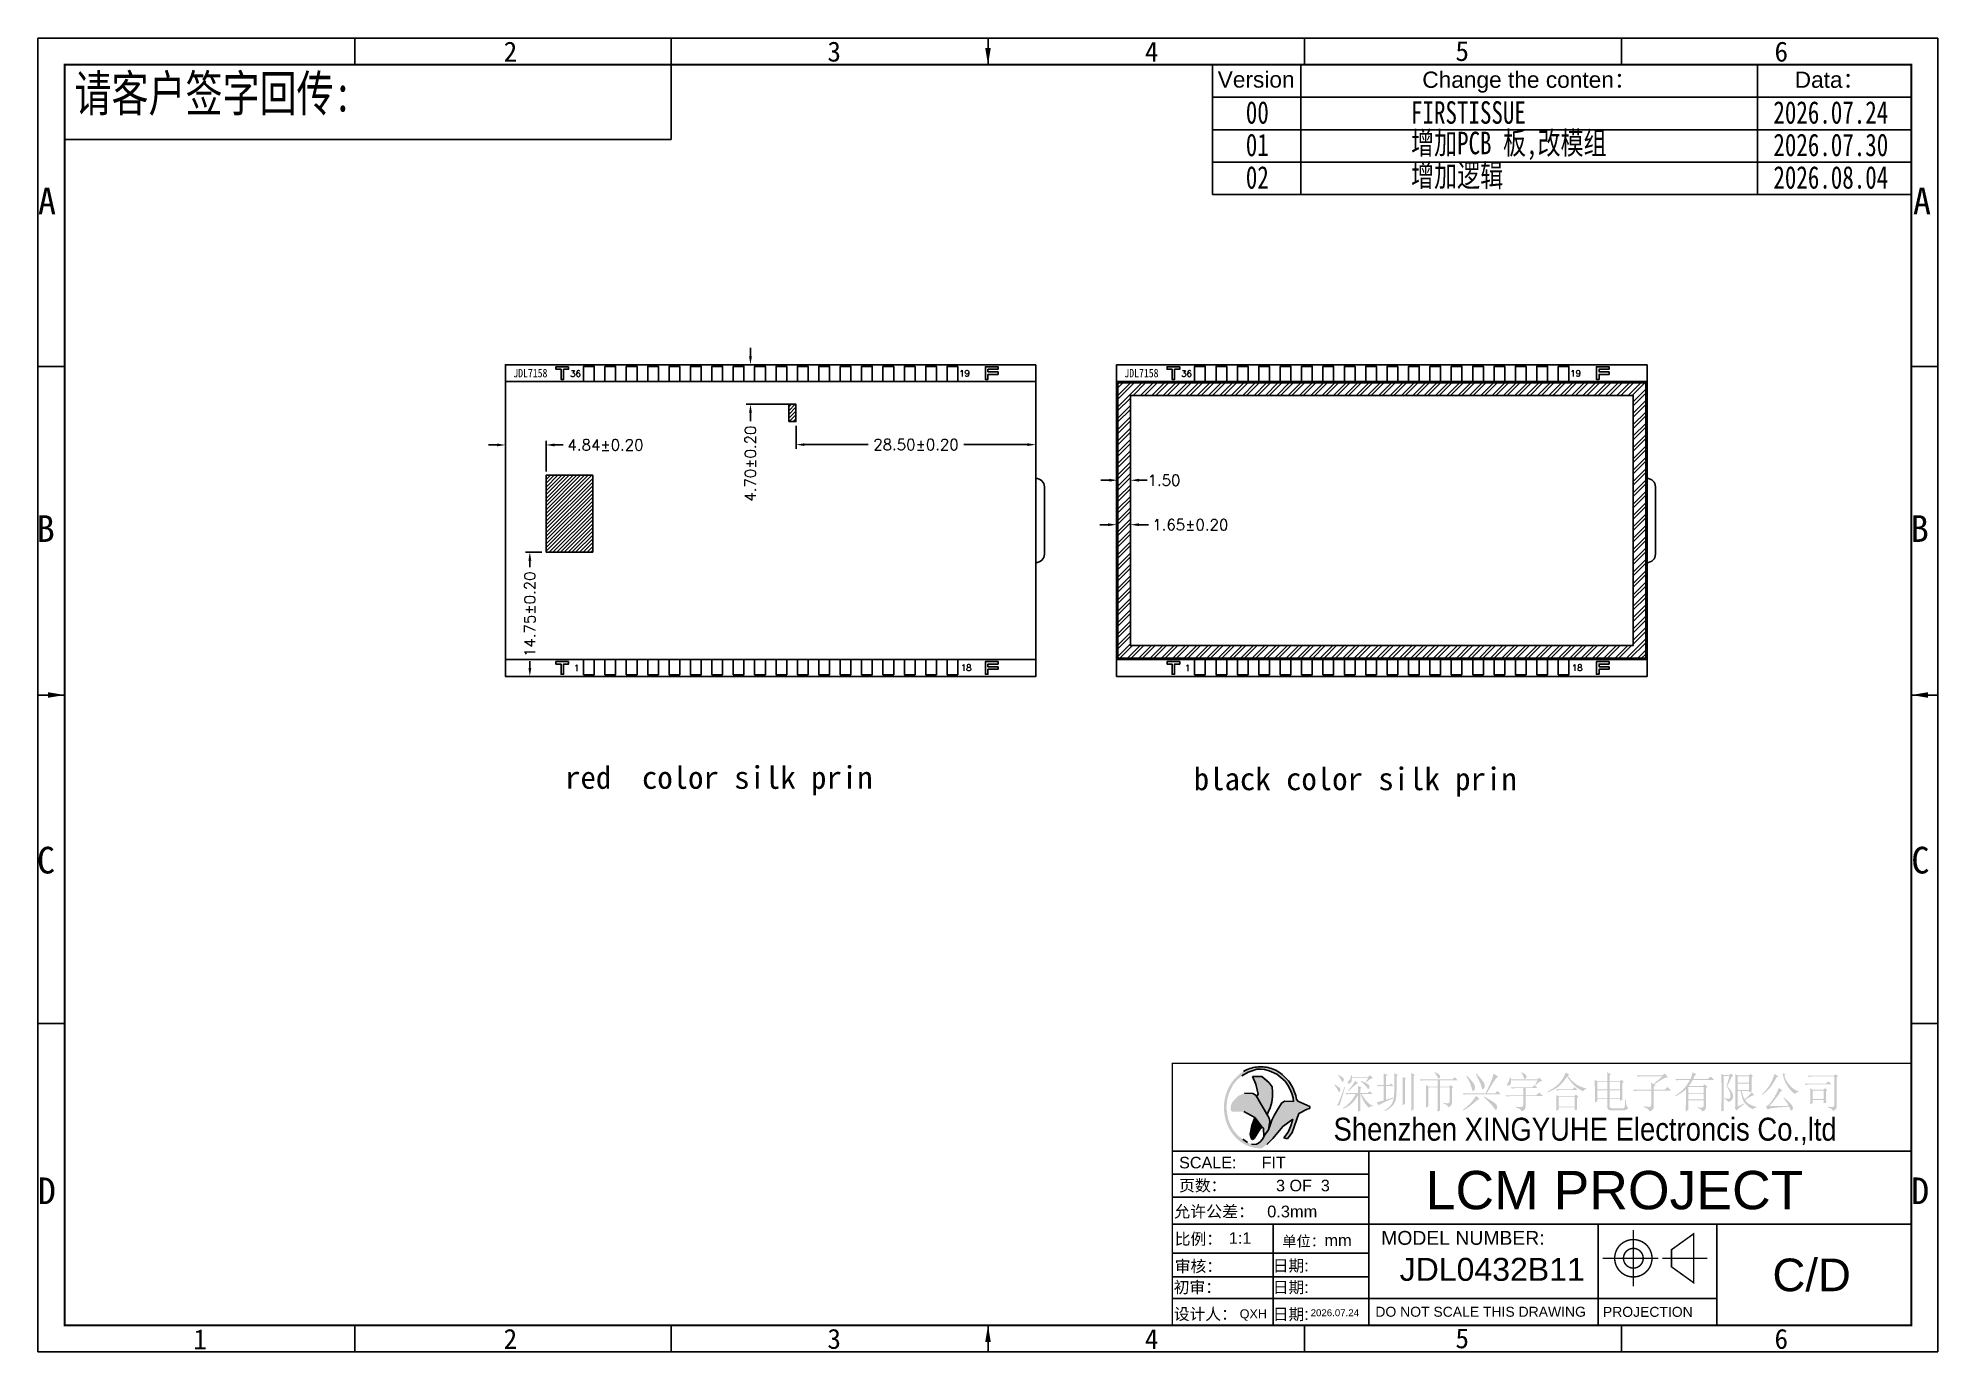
# Model space of a CAD drawing. Header units: millimetres. Extents: x -302 to 649, y -276 to -53.
# Drawn here: x 423.5 to 649.2, y -256.9 to -101 of the extents above; entities that cross this region are included whole.
import ezdxf
from ezdxf.enums import TextEntityAlignment as Align

# ---------------------------------------------------------------- set-up
doc = ezdxf.new("R2010")
doc.units = ezdxf.units.MM
doc.header["$LTSCALE"] = 5
doc.header["$MEASUREMENT"] = 0
doc.header["$PDMODE"] = 35
for name, color, linetype in [('COM', 1, 'Continuous'), ('dim', 3, 'Continuous'), ('PCB', 5, 'Continuous'), ('SY1', 1, 'Continuous'), ('SY2', 6, 'Continuous')]:
    doc.layers.add(name, color=color, linetype=linetype)
doc.styles.add('romans', font='romans.shx')
doc.styles.get("Standard").update_dxf_attribs({"font": ''})
doc.styles.add('TITLE', font='arial.ttf')
doc.styles.add('外框字体', font='simhei.ttf', dxfattribs={"width": 0.75, "height": 0.679415})
doc.styles.add('黑体', font='simhei.ttf')
doc.styles.get('Standard').set_extended_font_data('KaiTi_GB2312')
doc.dimstyles.new('LCDDIM', dxfattribs={"dimtxt": 2, "dimasz": 1, "dimexe": 0.5, "dimexo": 0.5, "dimgap": 0.1, "dimtad": 0, "dimzin": 0, "dimdsep": 46, "dimtxsty": 'romans', "dimcen": 2.5, "dimclrd": 256, "dimclre": 256, "dimclrt": 256, "dimazin": 3, "dimtfac": 1, "dimtofl": 0, "dimtmove": 0, "dimatfit": 0, "dimfxl": 1, "dimlwd": -1, "dimlwe": -1, "dimarcsym": 0})

msp = doc.modelspace()

# ---------------------------------------------------------------- texts
for s, height, p in [('2', 2.375, (478.825, -103.754, 60)), ('3', 2.375, (517.276, -103.748, 60)), ('4', 2.375, (554.986, -103.767, 60)), ('5', 2.375, (591.865, -103.681, 60)), ('6', 2.375, (629.758, -103.748, 60)), ('A', 3.167, (423.518, -121.902, 60)), ('A', 3.167, (646.198, -121.902, 60)), ('B', 3.167, (423.363, -160.769, 60)), ('B', 3.167, (645.932, -160.769, 60)), ('C', 3.167, (423.39, -200.129, 60)), ('C', 3.167, (646.007, -200.129, 60)), ('D', 3.167, (423.493, -239.384, 60)), ('D', 3.167, (645.977, -239.384, 60)), ('1', 2.375, (441.973, -256.605, 60)), ('2', 2.375, (478.825, -256.563, 60)), ('3', 2.375, (517.276, -256.557, 60)), ('4', 2.375, (554.986, -256.576, 60)), ('5', 2.375, (591.865, -256.49, 60)), ('6', 2.375, (629.758, -256.558, 60))]:
    msp.add_text(s, height=height).set_placement(p)
at = {"color": 0, "style": 'TITLE'}
for s, height, p in [('Version', 1.928, (563.633, -106.843, 60)), ('Change the conten：', 1.92803, (587.927, -106.865, 60)), ('Data：', 1.928, (632.156, -106.865, 60))]:
    msp.add_text(s, height=height, dxfattribs=at).set_placement(p)
at = {"color": 6, "style": '黑体', "width": 0.85}
for p in [(479.978, -141.231, 10.413), (552.552, -141.231, 10.413)]:
    msp.add_text('JDL7158', height=1, dxfattribs=at).set_placement(p)
for s, height, style, p in [('36', 0.7368, 'romans', (486.733, -141.161, 29.211)), ('19', 0.7368, 'romans', (532.933, -141.121, 29.211)), ('36', 0.7368, 'romans', (559.306, -141.161, 29.211)), ('19', 0.7368, 'romans', (605.507, -141.121, 29.211)), ('1', 0.737, 'romans', (487.155, -176.101, 29.211)), ('18', 0.7368, 'romans', (533.127, -176.077, 29.211)), ('1', 0.737, 'romans', (559.729, -176.101, 29.211)), ('18', 0.7368, 'romans', (605.7, -176.077, 29.211)), ('SCALE:', 1.371, 'TITLE', (559.053, -235.134, 60)), ('FIT', 1.371, 'TITLE', (568.851, -235.134, 60)), ('页数：', 1.371, 'TITLE', (559.05, -237.858, 60)), ('LCM PROJECT', 4.55076, 'TITLE', (588.336, -239.988, 60)), ('允许公差：', 1.3935, 'TITLE', (558.457, -240.951, 60)), ('0.3mm', 1.3935, 'TITLE', (569.508, -240.951, 60)), ('比例：', 1.371, 'TITLE', (558.533, -244.195, 60)), ('1:1', 1.371, 'TITLE', (564.96, -244.092, 60)), ('单位：', 1.2405, 'TITLE', (571.305, -244.399, 60)), ('mm', 1.3935, 'TITLE', (576.301, -244.365, 60)), ('MODEL NUMBER:', 1.64525, 'TITLE', (583.049, -244.209, 60)), ('审核：', 1.371, 'TITLE', (558.534, -247.437, 60)), ('日期:', 1.371, 'TITLE', (570.176, -247.373, 60)), ('JDL0432B11', 2.7225, 'TITLE', (585.241, -248.484, 60)), ('C/D', 3.8728, 'TITLE', (629.517, -249.718, 60)), ('初审：', 1.371, 'TITLE', (558.411, -249.934, 60)), ('日期:', 1.371, 'TITLE', (570.176, -249.934, 60)), ('设计人：', 1.371, 'TITLE', (558.423, -253.114, 60)), ('日期:', 1.371, 'TITLE', (570.176, -253.133, 60)), ('DO NOT SCALE THIS DRAWING', 1.18458, 'TITLE', (582.357, -252.748, 60)), ('PROJECTION', 1.1846, 'TITLE', (609.382, -252.759, 60))]:
    msp.add_text(s, height=height, dxfattribs=dict(style=style)).set_placement(p)
at = {"style": 'TITLE', "width": 0.856493}
msp.add_text('Shenzhen XINGYUHE Electroncis Co.,ltd', height=2.72249, dxfattribs=at).set_placement((577.392, -231.846, 60), (637.139, -231.846, 60), align=Align.FIT)
at = {"color": 3, "style": 'TITLE'}
for s, height, p in [('3 OF  3', 1.371, (570.562, -237.858, 60)), ('QXH', 1.0694, (566.243, -252.934, 60)), ('2026.07.24', 0.8226, (574.67, -252.685, 60))]:
    msp.add_text(s, height=height, dxfattribs=at).set_placement(p)
at = {"insert": (427.861, -105.38, 60), "char_height": 4.29739, "width": 36.92083, "attachment_point": 1, "style": '外框字体'}
msp.add_mtext('{\\fSimHei|b0|i0|c134|p2;请客户签字回传:}', dxfattribs=at)
at = {"color": 0, "char_height": 2.67339, "attachment_point": 1, "style": '外框字体'}
for s, insert, width in [('{\\fNSimSun|b0|i0|c134|p49;00}', (566.974, -108.449, 60), 9.46255), ('{\\fNSimSun|b0|i0|c134|p49;FIRSTISSUE}', (586.592, -108.458, 60), 9.46255), ('{\\fNSimSun|b0|i0|c134|p49;2026.07.24}', (629.628, -108.449, 60), 9.46255), ('{\\fNSimSun|b0|i0|c134|p49;01}', (566.974, -112.305, 60), 9.46255), ('{\\fNSimSun|b0|i0|c134|p49;增加PCB 板,改模组}', (586.592, -112.077, 60), 26.85373), ('{\\fNSimSun|b0|i0|c134|p49;2026.07.30}', (629.628, -112.305, 60), 9.46255), ('{\\fNSimSun|b0|i0|c134|p49;02}', (566.974, -116.161, 60), 9.46255), ('{\\fNSimSun|b0|i0|c134|p49;增加逻辑}', (586.592, -115.933, 60), 26.85373), ('{\\fNSimSun|b0|i0|c134|p49;2026.08.04}', (629.628, -116.161, 60), 9.46255)]:
    msp.add_mtext(s, dxfattribs=dict(at, insert=insert, width=width))
at = {"layer": 'SY1', "insert": (486.127, -187.393), "char_height": 2.68415, "width": 65.83709, "attachment_point": 1, "style": '黑体'}
msp.add_mtext('red  color silk prin', dxfattribs=at)
at = {"layer": 'SY2', "insert": (558.971, -187.556), "char_height": 2.68415, "width": 65.83709, "attachment_point": 1, "style": '黑体'}
msp.add_mtext(' black color silk prin', dxfattribs=at)

# ---------------------------------------------------------------- blocks, each defined once
blk = doc.blocks.new('*D139')
at = {"layer": 'Defpoints', "color": 0}
for p in [(481.94, -161.98), (483.88, -161.98), (479.04, -176.73)]:
    blk.add_point(p, dxfattribs=at)
at = {"layer": 'dim'}
for p, q in [((483.38, -161.98), (481.44, -161.98)), ((481.94, -162.98), (481.94, -163.78)), ((481.94, -175.73), (481.94, -174.93)), ((479.54, -176.73), (482.44, -176.73))]:
    blk.add_line(p, q, dxfattribs=at)
for points in [[(481.77, -162.98), (482.11, -162.98), (481.94, -161.98)], [(481.77, -175.73), (482.11, -175.73), (481.94, -176.73)]]:
    blk.add_solid(points, dxfattribs=at)
at = {"layer": 'dim', "insert": (481.94, -169.35), "char_height": 1.3, "attachment_point": 5, "rotation": 90, "style": 'romans'}
blk.add_mtext('14.75%%P0.20', dxfattribs=at)
blk = doc.blocks.new('*D134')
at = {"layer": 'Defpoints', "color": 0}
for p in [(479.04, -149.26), (479.04, -152.91), (483.88, -152.91)]:
    blk.add_point(p, dxfattribs=at)
at = {"layer": 'dim'}
for p, q in [((479.04, -152.41), (479.04, -148.76)), ((483.88, -152.41), (483.88, -148.76)), ((478.04, -149.26), (477.04, -149.26)), ((484.88, -149.26), (485.88, -149.26))]:
    blk.add_line(p, q, dxfattribs=at)
for points in [[(478.04, -149.09), (478.04, -149.43), (479.04, -149.26)], [(484.88, -149.09), (484.88, -149.43), (483.88, -149.26)]]:
    blk.add_solid(points, dxfattribs=at)
at = {"layer": 'dim', "insert": (490.93, -149.26), "char_height": 1.3, "attachment_point": 5, "style": 'romans'}
blk.add_mtext('4.84%%P0.20', dxfattribs=at)
blk = doc.blocks.new('*D135')
at = {"layer": 'Defpoints', "color": 0}
for p in [(508.14, -139.73), (513.45, -139.73), (513.45, -144.43)]:
    blk.add_point(p, dxfattribs=at)
at = {"layer": 'dim'}
for p, q in [((512.95, -139.73), (507.64, -139.73)), ((508.14, -138.73), (508.14, -137.73)), ((512.95, -144.43), (507.64, -144.43)), ((508.14, -145.43), (508.14, -146.43))]:
    blk.add_line(p, q, dxfattribs=at)
for points in [[(507.97, -138.73), (508.31, -138.73), (508.14, -139.73)], [(507.97, -145.43), (508.31, -145.43), (508.14, -144.43)]]:
    blk.add_solid(points, dxfattribs=at)
at = {"layer": 'dim', "insert": (508.14, -151.48), "char_height": 1.3, "attachment_point": 5, "rotation": 90, "style": 'romans'}
blk.add_mtext('4.70%%P0.20', dxfattribs=at)
blk = doc.blocks.new('*D136')
at = {"layer": 'Defpoints', "color": 0}
for p in [(513.55, -146.48), (542.04, -146.48), (542.04, -149.22)]:
    blk.add_point(p, dxfattribs=at)
at = {"layer": 'dim'}
for p, q in [((513.55, -146.98), (513.55, -149.72)), ((542.04, -146.98), (542.04, -149.72)), ((514.55, -149.22), (522.12, -149.22)), ((541.04, -149.22), (533.47, -149.22))]:
    blk.add_line(p, q, dxfattribs=at)
for points in [[(514.55, -149.06), (514.55, -149.39), (513.55, -149.22)], [(541.04, -149.06), (541.04, -149.39), (542.04, -149.22)]]:
    blk.add_solid(points, dxfattribs=at)
at = {"layer": 'dim', "insert": (527.8, -149.22), "char_height": 1.3, "attachment_point": 5, "style": 'romans'}
blk.add_mtext('28.50%%P0.20', dxfattribs=at)
blk = doc.blocks.new('*D137')
at = {"layer": 'Defpoints', "color": 0}
for p in [(551.77, -154.36), (553.27, -153.45), (553.27, -153.45)]:
    blk.add_point(p, dxfattribs=at)
at = {"layer": 'dim'}
for p, q in [((551.77, -153.86), (551.77, -152.95)), ((550.77, -153.45), (549.77, -153.45)), ((554.27, -153.45), (555.27, -153.45))]:
    blk.add_line(p, q, dxfattribs=at)
for points in [[(550.77, -153.28), (550.77, -153.61), (551.77, -153.45)], [(554.27, -153.28), (554.27, -153.61), (553.27, -153.45)]]:
    blk.add_solid(points, dxfattribs=at)
at = {"layer": 'dim', "insert": (557.26, -153.45), "char_height": 1.3, "attachment_point": 5, "style": 'romans'}
blk.add_mtext('1.50', dxfattribs=at)
blk = doc.blocks.new('*D138')
at = {"layer": 'Defpoints', "color": 0}
for p in [(553.27, -155.48), (551.62, -158.73), (551.62, -158.73)]:
    blk.add_point(p, dxfattribs=at)
at = {"layer": 'dim'}
for p, q in [((553.27, -155.98), (553.27, -159.23)), ((550.62, -158.73), (549.62, -158.73)), ((554.27, -158.73), (555.42, -158.73))]:
    blk.add_line(p, q, dxfattribs=at)
for points in [[(550.62, -158.56), (550.62, -158.89), (551.62, -158.73)], [(554.27, -158.56), (554.27, -158.89), (553.27, -158.73)]]:
    blk.add_solid(points, dxfattribs=at)
at = {"layer": 'dim', "insert": (560.38, -158.73), "char_height": 1.3, "attachment_point": 5, "style": 'romans'}
blk.add_mtext('1.65%%P0.20', dxfattribs=at)

# ---------------------------------------------------------------- dimensions: what is measured, and where the dimension line sits
at = {"layer": 'dim'}
dim = msp.add_linear_dim(base=(508.139, -139.73, 60), p1=(513.448, -144.43, 60), p2=(513.448, -139.73, 60), angle=90, text='<>%%P0.20', dimstyle='LCDDIM', override={"dimtxt": 1.3}, dxfattribs=at)
dim.commit()
dim.dimension.update_dxf_attribs({"geometry": '*D135', "text_midpoint": (508.139, -151.483, 60), "dimtype": 160})
dim = msp.add_linear_dim(base=(542.044, -149.224, 60), p1=(513.548, -146.484, 60), p2=(542.044, -146.484, 60), text='<>%%P0.20', dimstyle='LCDDIM', override={"dimtxt": 1.3}, dxfattribs=at)
dim.commit()
dim.dimension.update_dxf_attribs({"geometry": '*D136', "text_midpoint": (527.796, -149.224, 60)})
for base, p1, p2, picture, middle in [((479.044, -149.259, 60), (483.881, -152.908, 60), (479.044, -152.908, 60), '*D134', (490.933, -149.259, 60)), ((551.618, -158.727, 60), (553.268, -155.476, 60), (551.618, -158.727, 60), '*D138', (560.376, -158.727, 60))]:
    dim = msp.add_linear_dim(base=base, p1=p1, p2=p2, text='<>%%P0.20', dimstyle='LCDDIM', override={"dimtxt": 1.3}, dxfattribs=at)
    dim.commit()
    dim.dimension.update_dxf_attribs({"geometry": picture, "text_midpoint": middle, "dimtype": 160})
dim = msp.add_linear_dim(base=(553.268, -153.447, 60), p1=(551.768, -154.361, 60), p2=(553.268, -153.447, 60), dimstyle='LCDDIM', override={"dimtxt": 1.3}, dxfattribs=at)
dim.commit()
dim.dimension.update_dxf_attribs({"geometry": '*D137', "text_midpoint": (557.256, -153.447, 60)})
dim = msp.add_linear_dim(base=(481.941, -161.98, 60), p1=(479.044, -176.73, 60), p2=(483.881, -161.98, 60), angle=90, text='<>%%P0.20', dimstyle='LCDDIM', override={"dimtxt": 1.3}, dxfattribs=at)
dim.commit()
dim.dimension.update_dxf_attribs({"geometry": '*D139', "text_midpoint": (481.941, -169.355, 60)})

# ---------------------------------------------------------------- hatches: boundary and pattern name
at = {"linetype": 'Continuous'}
h = msp.add_hatch(color=5, dxfattribs=at)
h.paths.add_polyline_path([(574.251, -228.114), (574.566, -228.035), (574.566, -227.774), (573.151, -227.146), (573.007, -226.936), (572.961, -226.717), (572.907, -226.501), (572.843, -226.288), (572.771, -226.079), (572.69, -225.873), (572.601, -225.672), (572.503, -225.476), (572.397, -225.285), (572.284, -225.1), (572.162, -224.92), (572.034, -224.747), (571.898, -224.581), (571.291, -223.992), (571.125, -223.864), (570.953, -223.746), (570.777, -223.636), (570.597, -223.536), (570.412, -223.445), (570.224, -223.364), (570.033, -223.292), (569.838, -223.23), (569.642, -223.179), (569.443, -223.137), (569.244, -223.106), (569.042, -223.085), (568.841, -223.075), (568.639, -223.074), (568.437, -223.085), (568.236, -223.105), (568.036, -223.136), (567.838, -223.177), (567.641, -223.228), (567.447, -223.29), (567.255, -223.361), (567.067, -223.442), (566.882, -223.532), (566.702, -223.632), (566.525, -223.742), (566.354, -223.86), (566.187, -223.986), (566.026, -224.122), (565.871, -224.265), (565.722, -224.416), (565.579, -224.575), (565.443, -224.741), (565.314, -224.914), (565.193, -225.093), (565.079, -225.278), (564.973, -225.469), (564.875, -225.665), (564.785, -225.866), (564.704, -226.071), (564.631, -226.28), (564.567, -226.493), (564.513, -226.709), (564.43, -227.148), (564.403, -227.37), (564.384, -227.593), (564.376, -227.817), (564.376, -228.041), (564.386, -228.265), (564.405, -228.489), (564.434, -228.711), (564.471, -228.931), (564.518, -229.149), (564.574, -229.365), (564.639, -229.577), (564.712, -229.786), (564.794, -229.991), (564.885, -230.191), (564.984, -230.387), (565.091, -230.577), (565.206, -230.761), (565.328, -230.94), (565.458, -231.112), (565.594, -231.277), (565.738, -231.435), (565.887, -231.585), (566.043, -231.728), (566.205, -231.862), (566.372, -231.988), (566.544, -232.105), (566.721, -232.213), (566.902, -232.312), (567.087, -232.402), (567.276, -232.482), (567.468, -232.552), (567.662, -232.612), (567.859, -232.662), (568.058, -232.702), (568.258, -232.732), (568.459, -232.751), (568.661, -232.76), (568.863, -232.759), (569.474, -232.293), (570.18, -231.579), (571.36, -230.184), (572.572, -229.275), (572.332, -230.098), (572, -230.819), (571.472, -231.496), (571.936, -231.613), (572.459, -230.858), (573.264, -228.632)])
h.paths.add_polyline_path([(571.605, -227.172), (571.238, -227.355), (570.792, -228.088), (570.347, -228.847), (570.059, -229.396), (569.901, -229.893), (569.672, -230.553), (569.234, -231.157), (568.938, -231.65), (568.707, -231.947, -0.3270671), (567.635, -232.252), (567.167, -232.081), (566.599, -231.682), (566.117, -231.32), (565.515, -230.631), (565.169, -230.03), (564.912, -229.392), (564.774, -228.738), (564.671, -227.912), (564.757, -226.964), (565.015, -226.12), (565.428, -225.26), (565.945, -224.624), (566.513, -224.159), (567.254, -223.71), (567.847, -223.504), (568.287, -223.375), (568.7, -223.375), (569.208, -223.409), (569.733, -223.539), (570.662, -223.96), (571.127, -224.33), (571.627, -224.795), (571.979, -225.277), (572.211, -225.708), (572.445, -226.232), (572.608, -226.749), (572.627, -227.198)], flags=16)
h.paths.add_polyline_path([(569.875, -227.931), (569.639, -228.454), (569.521, -228.786), (568.258, -226.638), (568.443, -226.32), (568.312, -225.827), (568.147, -225.136), (567.753, -224.214), (568.879, -224.214), (569.75, -224.984), (570.111, -225.444), (570.129, -226.035), (570.137, -226.622), (570.059, -227.276)], flags=0)
h = msp.add_hatch(color=3)
h.paths.add_polyline_path([(580.176, -226.647), (580.296, -226.441), (580.296, -226.838), (580.296, -227.191), (580.293, -227.501), (580.29, -227.773), (580.287, -228), (580.284, -228.185), (580.281, -228.326), (580.275, -228.4), (580.591, -228.32), (580.579, -228.057), (580.574, -227.803), (580.574, -227.609), (580.574, -226.303), (580.612, -226.303), (580.708, -226.584), (580.815, -226.847), (580.929, -227.089), (581.054, -227.307), (581.192, -227.504), (581.335, -227.68), (581.491, -227.836), (581.622, -227.943), (581.762, -227.803), (582.034, -227.728), (582.037, -227.728), (582.037, -227.669), (581.891, -227.624), (581.739, -227.54), (581.58, -227.421), (581.413, -227.262), (581.24, -227.065), (581.06, -226.832), (580.872, -226.557), (580.711, -226.303), (582.037, -226.303), (581.679, -225.966), (581.464, -226.202), (580.574, -226.202), (580.574, -225.688), (580.732, -225.551), (580.275, -225.332), (580.287, -225.53), (580.293, -225.775), (580.296, -226.067), (580.296, -226.202), (578.793, -226.202), (578.951, -226.36), (579.149, -226.303), (580.018, -226.303), (579.895, -226.533), (579.764, -226.754), (579.621, -226.964), (579.465, -227.158), (579.298, -227.343), (579.122, -227.516), (578.937, -227.677), (578.736, -227.827), (578.527, -227.964), (578.497, -227.985), (578.515, -228.063), (578.739, -227.97), (578.954, -227.863), (579.158, -227.737), (579.352, -227.597), (579.537, -227.438), (579.71, -227.265), (579.875, -227.077), (580.03, -226.871)])
h.paths.add_polyline_path([(577.763, -225.315), (577.509, -225.174), (577.467, -225.234), (577.664, -225.467), (577.807, -225.676), (577.9, -225.858), (577.903, -225.867), (578.025, -226.079), (578.1, -226.064), (578.193, -225.867), (578.199, -225.748), (578.151, -225.622), (578.004, -225.479)])
h.paths.add_polyline_path([(578.752, -225.505), (578.675, -225.487), (578.525, -225.902), (578.394, -226.27), (578.278, -226.589), (578.179, -226.858), (578.092, -227.082), (578.024, -227.258), (577.97, -227.387), (577.934, -227.467), (577.922, -227.485), (577.743, -227.662), (577.725, -227.662), (577.537, -227.668), (578.104, -227.671), (578.14, -227.554), (578.188, -227.396), (578.248, -227.199), (578.322, -226.957), (578.406, -226.673), (578.505, -226.347), (578.612, -225.983), (578.735, -225.574)])
h.paths.add_polyline_path([(580.717, -224.765), (580.651, -224.738), (580.612, -224.798), (580.821, -224.962), (581.007, -225.132), (581.126, -225.252), (581.314, -225.473), (581.443, -225.649), (581.586, -225.709), (581.64, -225.628), (581.67, -225.404), (581.58, -225.234), (581.47, -225.141), (581.29, -225.031), (581.04, -224.905)])
h.paths.add_polyline_path([(580.296, -225.016), (579.94, -224.738), (579.86, -224.905), (579.752, -225.088), (579.615, -225.291), (579.447, -225.509), (579.25, -225.748), (579.128, -225.885), (579.187, -225.945), (579.367, -225.79), (579.552, -225.616), (579.746, -225.428), (579.782, -225.392), (580.003, -225.192), (580.2, -225.058)])
h.paths.add_polyline_path([(581.983, -224.436), (582.055, -224.421), (581.721, -224.066), (581.464, -224.323), (579.564, -224.323), (579.564, -224.084), (579.465, -224.084), (579.417, -224.386), (579.328, -224.604), (579.229, -224.717), (579.059, -224.926), (579.071, -224.995), (579.208, -225.094), (579.414, -224.986), (579.444, -224.956), (579.528, -224.78), (579.564, -224.499), (579.564, -224.421), (581.503, -224.421), (581.207, -224.896), (581.264, -224.935), (581.488, -224.726), (581.673, -224.583), (581.739, -224.541)])
h.paths.add_polyline_path([(578.031, -224.063), (577.963, -224.027), (577.924, -224.084), (578.103, -224.32), (578.237, -224.532), (578.318, -224.699), (578.441, -224.881), (578.536, -224.837), (578.614, -224.622), (578.596, -224.502), (578.5, -224.371), (578.312, -224.224)])
h.paths.add_polyline_path([(584.448, -226.835), (584.43, -226.736), (583.638, -226.975), (583.638, -225.353), (584.508, -225.353), (584.212, -225.055), (584.015, -225.252), (583.638, -225.252), (583.638, -224.185), (583.797, -224.045), (583.322, -223.848), (583.334, -224.156), (583.34, -224.394), (583.343, -224.502), (583.343, -225.252), (582.53, -225.252), (582.688, -225.41), (582.93, -225.359), (583.086, -225.353), (583.343, -225.353), (583.343, -227.074), (583.101, -227.143), (582.853, -227.211), (582.605, -227.274), (582.53, -227.292), (582.769, -227.669), (582.82, -227.606), (582.927, -227.531), (583.086, -227.438), (583.298, -227.331), (583.561, -227.208), (583.88, -227.071), (584.251, -226.916)])
h.paths.add_polyline_path([(586.01, -224.46), (585.577, -224.284), (585.589, -224.544), (585.595, -224.795), (585.595, -224.896), (585.595, -226.975), (585.592, -227.203), (585.586, -227.462), (585.577, -227.648), (585.894, -227.489), (585.879, -227.22), (585.873, -226.978), (585.873, -226.955), (585.873, -224.601)])
h.paths.add_polyline_path([(585.042, -224.045), (584.588, -223.848), (584.591, -224.054), (584.597, -224.278), (584.6, -224.514), (584.603, -224.765), (584.606, -225.031), (584.606, -225.312), (584.606, -225.607), (584.606, -225.769), (584.597, -226.109), (584.573, -226.414), (584.544, -226.689), (584.502, -226.931), (584.451, -227.137), (584.388, -227.31), (584.349, -227.391), (584.239, -227.57), (584.095, -227.743), (583.916, -227.916), (583.701, -228.087), (583.453, -228.251), (583.441, -228.26), (583.48, -228.341), (583.722, -228.218), (583.943, -228.084), (584.143, -227.937), (584.32, -227.776), (584.331, -227.767), (584.49, -227.588), (584.621, -227.382), (584.723, -227.149), (584.786, -226.937), (584.806, -226.829), (584.824, -226.692), (584.839, -226.524), (584.854, -226.33), (584.866, -226.103), (584.875, -225.846), (584.881, -225.56), (584.884, -225.24), (584.887, -224.893), (584.887, -224.517), (584.884, -224.185)])
h.paths.add_polyline_path([(587.041, -224.045), (586.605, -223.827), (586.617, -224.138), (586.623, -224.383), (586.626, -224.502), (586.626, -227.549), (586.623, -227.773), (586.614, -228.03), (586.605, -228.281), (586.921, -228.143), (586.909, -227.86), (586.903, -227.615), (586.901, -227.51), (586.901, -224.185)])
h.paths.add_polyline_path([(590.473, -227.376), (590.44, -227.37), (590.44, -227.45), (590.727, -227.543), (590.909, -227.677), (590.99, -227.851), (590.996, -227.887), (591.235, -227.773), (591.387, -227.612), (591.447, -227.397), (591.45, -227.352), (591.45, -225.628), (591.608, -225.512), (591.313, -225.234), (591.113, -225.431), (590.025, -225.431), (590.025, -224.678), (592.161, -224.678), (591.767, -224.302), (591.489, -224.58), (587.632, -224.58), (587.791, -224.738), (588.033, -224.687), (588.188, -224.678), (589.75, -224.678), (589.75, -225.431), (588.702, -225.431), (588.364, -225.234), (588.373, -225.449), (588.379, -225.685), (588.382, -225.945), (588.385, -226.226), (588.385, -226.42), (588.385, -226.674), (588.382, -226.928), (588.379, -227.182), (588.376, -227.436), (588.37, -227.692), (588.364, -227.905), (588.66, -227.767), (588.66, -225.53), (589.75, -225.53), (589.75, -227.43), (589.747, -227.674), (589.744, -227.925), (589.735, -228.185), (589.729, -228.4), (590.046, -228.26), (590.034, -228.006), (590.028, -227.752), (590.025, -227.549), (590.025, -225.53), (591.172, -225.53), (591.172, -227.173), (591.11, -227.382), (590.975, -227.412), (590.745, -227.403)])
h.paths.add_polyline_path([(589.589, -223.779), (589.413, -223.71), (589.392, -223.767), (589.58, -224.027), (589.697, -224.224), (589.729, -224.302), (589.858, -224.499), (589.867, -224.502), (590.025, -224.344), (590.019, -224.12), (589.965, -224.027), (589.825, -223.902)])
h.paths.add_polyline_path([(595.483, -226.725), (595.286, -226.62), (595.247, -226.698), (595.522, -226.949), (595.761, -227.176), (595.967, -227.379), (596.137, -227.561), (596.274, -227.719), (596.376, -227.854), (596.433, -227.943), (596.591, -228.173), (596.729, -228.167), (596.749, -228.143), (596.824, -227.937), (596.809, -227.686), (596.767, -227.606), (596.678, -227.504), (596.537, -227.385), (596.349, -227.247), (596.11, -227.092), (595.82, -226.919)])
h.paths.add_polyline_path([(594.712, -226.895), (594.318, -226.518), (594.207, -226.698), (594.064, -226.901), (593.891, -227.128), (593.822, -227.211), (593.688, -227.364), (593.532, -227.522), (593.353, -227.692), (593.153, -227.872), (592.929, -228.06), (592.755, -228.203), (592.794, -228.281), (593.06, -228.117), (593.302, -227.958), (593.523, -227.806), (593.717, -227.66), (593.891, -227.522), (594.043, -227.388), (594.061, -227.37), (594.303, -227.155), (594.509, -226.999), (594.682, -226.907)])
h.paths.add_polyline_path([(597.245, -226.342), (596.869, -225.927), (596.552, -226.244), (595.584, -226.244), (595.749, -225.954), (595.901, -225.688), (596.041, -225.449), (596.17, -225.231), (596.286, -225.043), (596.391, -224.875), (596.454, -224.777), (596.645, -224.517), (596.815, -224.338), (596.947, -224.242), (596.394, -223.887), (596.325, -224.158), (596.248, -224.412), (596.17, -224.645), (596.083, -224.861), (596.077, -224.878), (596.003, -225.04), (595.916, -225.228), (595.814, -225.449), (595.701, -225.694), (595.572, -225.972), (595.444, -226.244), (592.735, -226.244), (592.893, -226.402), (593.135, -226.348), (593.29, -226.342)])
h.paths.add_polyline_path([(593.302, -224.2), (593.23, -224.126), (593.171, -224.185), (593.293, -224.394), (593.413, -224.616), (593.529, -224.852), (593.586, -224.977), (593.685, -225.243), (593.765, -225.488), (593.828, -225.712), (593.843, -225.769), (593.929, -225.978), (594.073, -225.915), (594.079, -225.906), (594.177, -225.703), (594.189, -225.449), (594.18, -225.371), (594.139, -225.255), (594.055, -225.105), (593.932, -224.926), (593.762, -224.717), (593.553, -224.472)], flags=17)
h.paths.add_polyline_path([(594.512, -224.057), (594.339, -223.869), (594.279, -223.925), (594.446, -224.242), (594.593, -224.529), (594.712, -224.786), (594.811, -225.01), (594.882, -225.204), (594.933, -225.371), (594.951, -225.452), (595.038, -225.706), (595.169, -225.736), (595.226, -225.688), (595.342, -225.494), (595.354, -225.24), (595.345, -225.195), (595.307, -225.082), (595.229, -224.941), (595.109, -224.765), (594.951, -224.562), (594.751, -224.323)])
h.paths.add_polyline_path([(599.136, -227.821), (599.005, -227.806), (599.005, -227.887), (599.321, -227.991), (599.543, -228.114), (599.665, -228.254), (599.698, -228.362), (599.946, -228.272), (600.107, -228.129), (600.185, -227.925), (600.191, -227.827), (600.191, -226.56), (602.288, -226.56), (601.834, -226.124), (601.457, -226.462), (600.191, -226.462), (600.191, -225.61), (601.634, -225.61), (601.26, -225.234), (600.982, -225.512), (598.452, -225.512), (598.61, -225.67), (598.924, -225.61), (599.913, -225.61), (599.913, -226.462), (597.798, -226.462), (597.956, -226.62), (598.198, -226.566), (598.351, -226.56), (599.913, -226.56), (599.913, -227.609), (599.859, -227.818), (599.653, -227.869), (599.638, -227.866), (599.393, -227.848)])
h.paths.add_polyline_path([(598.452, -224.678), (601.634, -224.678), (601.338, -225.213), (601.398, -225.252), (601.616, -225.031), (601.825, -224.872), (602.025, -224.783), (602.189, -224.759), (601.792, -224.362), (601.595, -224.58), (598.452, -224.58), (598.431, -224.344), (598.333, -224.344), (598.267, -224.622), (598.174, -224.855), (598.055, -225.037), (597.968, -225.246), (598.094, -225.312), (598.324, -225.258), (598.41, -225.153), (598.461, -224.947)])
h.paths.add_polyline_path([(599.856, -223.791), (599.737, -223.728), (599.677, -223.767), (599.835, -224.012), (599.943, -224.236), (599.994, -224.4), (600.083, -224.556), (600.23, -224.46), (600.325, -224.239), (600.25, -224.066), (600.086, -223.931)])
h.paths.add_polyline_path([(604.128, -227.905), (606.025, -227.905), (606.025, -228.26), (606.321, -228.143), (606.315, -227.955), (606.309, -227.734), (606.306, -227.483), (606.303, -227.203), (606.303, -226.889), (606.303, -226.796), (606.461, -226.659), (606.183, -226.381), (605.986, -226.578), (604.128, -226.578), (603.829, -226.42), (603.838, -226.68), (603.847, -226.937), (603.85, -227.188), (603.85, -227.352), (603.847, -227.597), (603.844, -227.851), (603.838, -228.111), (603.829, -228.302), (604.128, -228.182)])
h.paths.add_polyline_path([(604.128, -227.806), (606.025, -227.806), (606.025, -226.677), (604.128, -226.677)], flags=16)
h.paths.add_polyline_path([(606.38, -225.846), (606.025, -225.491), (605.768, -225.748), (603.79, -225.748), (603.949, -225.906), (604.194, -225.855), (604.364, -225.846)], flags=17)
h.paths.add_polyline_path([(605.275, -224.227), (605.215, -224.126), (605.392, -224.027), (604.976, -223.749), (604.869, -224), (604.749, -224.236), (604.621, -224.46), (604.483, -224.666), (604.334, -224.861), (604.179, -225.04), (604.107, -225.114), (603.928, -225.279), (603.74, -225.434), (603.539, -225.586), (603.33, -225.73), (603.109, -225.864), (602.876, -225.996), (602.781, -226.043), (602.802, -226.124), (603.05, -226.029), (603.286, -225.921), (603.513, -225.807), (603.728, -225.682), (603.937, -225.545), (604.068, -225.452), (604.232, -225.312), (604.4, -225.153), (604.564, -224.977), (604.731, -224.78), (604.899, -224.565), (605.063, -224.332), (605.135, -224.224), (605.227, -224.397), (605.359, -224.595), (605.529, -224.81), (605.708, -225.016), (605.852, -225.171), (606.013, -225.324), (606.201, -225.476), (606.407, -225.628), (606.637, -225.778), (606.891, -225.927), (606.996, -225.987), (607.148, -225.813), (607.384, -225.715), (607.411, -225.709), (607.411, -225.649), (607.13, -225.574), (606.873, -225.488), (606.634, -225.386), (606.413, -225.276), (606.216, -225.153), (606.037, -225.019), (605.986, -224.977), (605.765, -224.786), (605.574, -224.598), (605.409, -224.409)])
h.paths.add_polyline_path([(612.122, -227.247), (612.116, -227.035), (612.017, -227.035), (612.005, -227.379), (611.99, -227.63), (611.978, -227.785), (611.865, -227.979), (611.781, -228.003), (610.416, -228.003), (610.213, -227.919), (610.177, -227.785), (610.177, -226.877), (611.405, -226.877), (611.405, -227.134), (611.701, -226.993), (611.698, -226.874), (611.692, -226.713), (611.689, -226.509), (611.686, -226.27), (611.683, -225.993), (611.683, -225.673), (611.683, -225.315), (611.683, -225.016), (611.859, -224.878), (611.584, -224.601), (611.384, -224.798), (610.177, -224.798), (610.177, -224.105), (610.335, -223.967), (609.881, -223.749), (609.89, -223.985), (609.896, -224.233), (609.899, -224.493), (609.902, -224.768), (609.902, -224.798), (608.734, -224.798), (608.4, -224.619), (608.406, -224.875), (608.415, -225.129), (608.421, -225.386), (608.43, -225.64), (608.436, -225.894), (608.439, -225.966), (608.439, -226.22), (608.436, -226.477), (608.433, -226.731), (608.427, -226.984), (608.421, -227.241), (608.418, -227.31), (608.716, -227.173), (608.716, -226.877), (609.902, -226.877), (609.902, -227.845), (609.953, -228.075), (610.102, -228.206), (610.318, -228.242), (611.859, -228.242), (612.122, -228.2), (612.196, -228.161), (612.367, -227.994), (612.394, -227.943), (612.229, -227.758), (612.196, -227.686), (612.146, -227.516)])
h.paths.add_polyline_path([(611.405, -225.867), (610.177, -225.867), (610.177, -226.778), (611.405, -226.778)], flags=16)
h.paths.add_polyline_path([(609.902, -226.778), (609.902, -225.867), (608.716, -225.867), (608.716, -226.778)], flags=16)
h.paths.add_polyline_path([(611.405, -224.896), (610.177, -224.896), (610.177, -225.769), (611.405, -225.769)], flags=16)
h.paths.add_polyline_path([(609.902, -225.769), (609.902, -224.896), (608.716, -224.896), (608.716, -225.769)], flags=16)
h.paths.add_polyline_path([(614.533, -227.806), (614.252, -227.767), (614.252, -227.866), (614.553, -227.982), (614.763, -228.12), (614.879, -228.272), (614.906, -228.379), (615.16, -228.269), (615.33, -228.114), (615.411, -227.922), (615.42, -227.827), (615.42, -225.906), (617.496, -225.906), (617.042, -225.47), (616.725, -225.807), (615.42, -225.807), (615.42, -225.431), (615.638, -225.312), (615.459, -225.195), (615.709, -225.019), (615.942, -224.863), (616.158, -224.726), (616.352, -224.604), (616.528, -224.502), (616.821, -224.368), (617.039, -224.317), (617.119, -224.323), (616.725, -223.869), (616.447, -224.105), (613.403, -224.105), (613.562, -224.263), (613.801, -224.212), (613.956, -224.203), (616.468, -224.203), (615.381, -225.135), (615.103, -224.956), (615.112, -225.207), (615.121, -225.461), (615.121, -225.721), (615.124, -225.807), (612.946, -225.807), (613.105, -225.966), (613.347, -225.915), (613.502, -225.906), (615.124, -225.906), (615.124, -227.588), (615.049, -227.818), (614.966, -227.845), (614.792, -227.836)])
h.paths.add_polyline_path([(620.65, -227.887), (620.641, -227.887), (620.621, -227.964), (620.892, -228.066), (621.081, -228.206), (621.173, -228.362), (621.436, -228.251), (621.532, -228.161), (621.609, -227.931), (621.609, -227.925), (621.609, -225.568), (621.827, -225.452), (621.451, -225.153), (621.254, -225.371), (619.572, -225.371), (619.718, -225.171), (619.859, -224.959), (619.993, -224.738), (620.047, -224.639), (622.598, -224.639), (622.183, -224.224), (621.827, -224.541), (620.086, -224.541), (620.205, -224.311), (620.283, -224.164), (620.453, -223.991), (620.522, -223.967), (620.008, -223.728), (619.978, -223.943), (619.913, -224.179), (619.814, -224.442), (619.769, -224.541), (617.971, -224.541), (618.129, -224.699), (618.368, -224.648), (618.523, -224.639), (619.709, -224.639), (619.569, -224.896), (619.423, -225.129), (619.276, -225.341), (619.127, -225.53), (618.975, -225.697), (618.879, -225.787), (618.685, -225.966), (618.485, -226.13), (618.284, -226.279), (618.075, -226.417), (617.971, -226.48), (618.01, -226.56), (618.243, -226.444), (618.467, -226.321), (618.682, -226.184), (618.888, -226.04), (619.082, -225.882), (619.237, -225.748), (619.237, -226.175), (619.234, -226.563), (619.234, -226.916), (619.234, -227.232), (619.231, -227.513), (619.228, -227.755), (619.228, -227.961), (619.225, -228.129), (619.222, -228.263), (619.217, -228.359), (619.217, -228.379), (619.512, -228.203), (619.512, -227.053), (621.331, -227.053), (621.331, -227.785), (621.218, -227.943), (621.155, -227.943), (620.94, -227.931)])
h.paths.add_polyline_path([(619.512, -226.955), (621.331, -226.955), (621.331, -226.282), (619.512, -226.282)], flags=16)
h.paths.add_polyline_path([(619.512, -226.184), (621.331, -226.184), (621.331, -225.47), (619.512, -225.47)], flags=16)
h.paths.add_polyline_path([(626.177, -227.489), (626.138, -227.43), (625.367, -227.806), (625.367, -225.945), (625.762, -225.945), (625.806, -226.256), (625.863, -226.539), (625.938, -226.793), (626.024, -227.02), (626.126, -227.217), (626.245, -227.388), (626.335, -227.489), (626.535, -227.686), (626.735, -227.854), (626.942, -227.988), (627.151, -228.087), (627.246, -228.123), (627.393, -227.955), (627.641, -227.887), (627.641, -227.827), (627.396, -227.773), (627.157, -227.695), (626.921, -227.594), (626.909, -227.588), (626.703, -227.477), (626.514, -227.325), (626.338, -227.128), (626.257, -227.014), (626.568, -226.814), (626.837, -226.656), (627.058, -226.539), (627.234, -226.468), (627.366, -226.441), (627.049, -226.103), (626.888, -226.294), (626.714, -226.477), (626.529, -226.65), (626.332, -226.814), (626.198, -226.916), (626.105, -226.745), (626.021, -226.53), (625.947, -226.27), (625.884, -225.963), (625.881, -225.945), (626.75, -225.945), (626.75, -226.124), (627.049, -225.987), (627.043, -225.825), (627.037, -225.631), (627.034, -225.401), (627.031, -225.138), (627.028, -224.843), (627.028, -224.514), (627.028, -224.302), (627.207, -224.185), (626.93, -223.908), (626.732, -224.105), (625.388, -224.105), (625.089, -223.925), (625.092, -223.979), (625.095, -224.06), (625.098, -224.173), (625.098, -224.314), (625.101, -224.484), (625.104, -224.684), (625.104, -224.914), (625.104, -225.171), (625.107, -225.461), (625.107, -225.778), (625.107, -226.127), (625.11, -226.503), (625.11, -226.91), (625.11, -227.346), (625.11, -227.686), (625.069, -227.937), (625.051, -227.985), (625.269, -228.26), (625.436, -228.093), (625.618, -227.928), (625.812, -227.764), (626.024, -227.6)])
h.paths.add_polyline_path([(624.119, -226.865), (623.805, -226.796), (623.805, -226.877), (624.047, -227.008), (624.199, -227.179), (624.241, -227.271), (624.501, -227.158), (624.683, -227.017), (624.734, -226.955), (624.821, -226.734), (624.833, -226.48), (624.776, -226.241), (624.671, -226.008), (624.635, -225.945), (624.504, -225.772), (624.328, -225.586), (624.139, -225.41), (624.695, -224.242), (624.853, -224.144), (624.597, -223.887), (624.417, -224.066), (623.745, -224.066), (623.449, -223.908), (623.452, -224.012), (623.458, -224.158), (623.461, -224.344), (623.464, -224.571), (623.464, -224.84), (623.467, -225.147), (623.467, -225.497), (623.467, -225.885), (623.467, -226.043), (623.467, -226.423), (623.467, -226.772), (623.467, -227.089), (623.464, -227.376), (623.461, -227.636), (623.461, -227.863), (623.458, -228.06), (623.452, -228.224), (623.449, -228.362), (623.449, -228.379), (623.745, -228.26), (623.736, -228.021), (623.73, -227.77), (623.727, -227.51), (623.724, -227.271), (623.724, -224.164), (624.417, -224.164), (624.062, -225.41), (624.241, -225.655), (624.378, -225.885), (624.468, -226.097), (624.516, -226.282), (624.537, -226.584), (624.486, -226.781), (624.477, -226.796), (624.355, -226.868)])
h.paths.add_polyline_path([(625.367, -225.846), (626.75, -225.846), (626.75, -225.076), (625.367, -225.076)], flags=16)
h.paths.add_polyline_path([(625.367, -224.977), (626.75, -224.977), (626.75, -224.203), (625.367, -224.203)], flags=16)
h.paths.add_polyline_path([(631.96, -227.994), (631.897, -227.758), (631.835, -227.648), (631.73, -227.516), (631.59, -227.364), (631.41, -227.188), (631.192, -226.993), (630.935, -226.778), (630.885, -226.736), (630.825, -226.796), (631.004, -227.026), (631.165, -227.244), (631.303, -227.45), (631.422, -227.642), (631.458, -227.707), (629.125, -227.746), (629.281, -227.588), (629.436, -227.418), (629.591, -227.235), (629.747, -227.044), (629.905, -226.844), (630.06, -226.632), (630.219, -226.408), (630.377, -226.175), (630.49, -226.005), (630.705, -225.906), (630.272, -225.568), (630.201, -225.769), (630.108, -225.987), (629.994, -226.22), (629.863, -226.471), (629.776, -226.62), (629.606, -226.892), (629.451, -227.125), (629.31, -227.316), (629.185, -227.465), (629.164, -227.489), (628.946, -227.677), (628.746, -227.746), (628.728, -227.746), (628.946, -228.161), (629.152, -228.06), (629.343, -228.003), (629.424, -227.988), (629.555, -227.97), (629.729, -227.952), (629.947, -227.931), (630.213, -227.907), (630.523, -227.881), (630.879, -227.854), (631.282, -227.821), (631.497, -227.806), (631.587, -228.027), (631.637, -228.161), (631.76, -228.284), (631.894, -228.182)])
h.paths.add_polyline_path([(630.213, -224.224), (629.758, -223.925), (629.702, -224.123), (629.624, -224.338), (629.523, -224.58), (629.4, -224.843), (629.322, -224.995), (629.212, -225.192), (629.083, -225.386), (628.943, -225.583), (628.785, -225.781), (628.608, -225.981), (628.42, -226.181), (628.235, -226.36), (628.274, -226.42), (628.462, -226.285), (628.644, -226.142), (628.818, -225.984), (628.988, -225.813), (629.152, -225.631), (629.31, -225.44), (629.466, -225.234), (629.612, -225.016), (629.753, -224.789), (629.89, -224.547), (629.994, -224.344)])
h.paths.add_polyline_path([(631.103, -223.985), (630.726, -223.848), (630.774, -224.108), (630.837, -224.356), (630.915, -224.598), (631.007, -224.831), (631.115, -225.055), (631.237, -225.267), (631.24, -225.273), (631.39, -225.494), (631.545, -225.697), (631.712, -225.888), (631.891, -226.061), (632.08, -226.22), (632.19, -226.303), (632.351, -226.136), (632.584, -226.067), (632.644, -226.064), (632.644, -226.005), (632.411, -225.915), (632.19, -225.801), (631.984, -225.667), (631.79, -225.509), (631.611, -225.327), (631.518, -225.213), (631.342, -224.992), (631.195, -224.774), (631.079, -224.553), (630.989, -224.332), (630.927, -224.111), (630.924, -224.105)])
h.paths.add_polyline_path([(636.145, -227.815), (636.068, -227.806), (636.068, -227.905), (636.357, -227.982), (636.56, -228.102), (636.677, -228.263), (636.698, -228.341), (636.925, -228.224), (637.074, -228.057), (637.146, -227.839), (637.155, -227.728), (637.155, -224.323), (637.313, -224.203), (636.976, -223.946), (636.838, -224.126), (633.693, -224.126), (633.851, -224.284), (634.093, -224.233), (634.245, -224.224), (636.877, -224.224), (636.877, -227.627), (636.77, -227.818), (636.641, -227.845), (636.42, -227.839)])
h.paths.add_polyline_path([(634.287, -227.014), (635.611, -227.014), (635.611, -227.412), (635.909, -227.31), (635.894, -227.05), (635.888, -226.817), (635.888, -225.987), (636.026, -225.867), (635.73, -225.61), (635.572, -225.807), (634.326, -225.807), (633.988, -225.649), (633.997, -225.846), (634.006, -226.085), (634.009, -226.363), (634.009, -226.62), (634.009, -226.946), (634.003, -227.217), (633.994, -227.433), (633.988, -227.528), (634.287, -227.391)], flags=17)
h.paths.add_polyline_path([(634.287, -226.916), (635.611, -226.916), (635.611, -225.906), (634.287, -225.906)], flags=16)
h.paths.add_polyline_path([(636.522, -225.174), (636.166, -224.798), (635.867, -225.076), (633.337, -225.076), (633.496, -225.234), (633.738, -225.183), (633.89, -225.174)])
for color, points in [(1, [(566.743, -228.399), (568.058, -229.083), (568.899, -230.262), (569.088, -230.376), (569.107, -231.369), (569.234, -231.157), (569.672, -230.553), (569.836, -229.58), (569.743, -229.164), (568.155, -226.462), (567.798, -226.243), (566.825, -226.21), (566.12, -226.506), (565.885, -226.735), (565.522, -227.105), (565.32, -227.326), (565.249, -227.566), (565.176, -227.813), (565.149, -227.953), (565.177, -228.185), (565.201, -228.275), (565.362, -228.393)]), (5, [(567.497, -231.082), (567.591, -231.602), (567.778, -231.695), (567.944, -231.576), (568.672, -230.449), (568.899, -230.262), (568.058, -229.083), (567.684, -230.056)])]:
    msp.add_hatch(color=color, dxfattribs=at).paths.add_polyline_path(points)
at = {"layer": 'SY1'}
h = msp.add_hatch(dxfattribs=at)
h.set_pattern_fill('ANSI31', color=256, scale=0.1, style=0)
h.set_pattern_definition([(45, (-1075.1138, -1069.81405), (-0.224506403, 0.224506403), [])])
h.paths.add_polyline_path([(483.881, -161.98), (483.881, -152.857), (489.402, -152.857), (489.402, -161.98)])
h.paths.add_polyline_path([(512.698, -146.484), (512.698, -144.43), (513.548, -144.43), (513.548, -146.484)])
h.paths.add_polyline_path([(490.327, -184.365), (530.725, -184.365), (530.725, -178.982), (490.327, -178.982)], flags=9)
at = {"layer": 'SY2'}
h = msp.add_hatch(dxfattribs=at)
h.set_pattern_fill('ANSI32', color=256, scale=0.1, style=0)
h.set_pattern_definition([(45, (-1075.1138, -1069.81405), (-0.6735192, 0.6735192), []), (45, (-1074.6648, -1069.81405), (-0.6735192, 0.6735192), [])])
h.paths.add_polyline_path([(553.268, -143.38), (553.268, -173.08), (612.968, -173.08), (612.968, -143.38)], flags=16)
h.paths.add_polyline_path([(551.768, -141.88), (551.768, -174.58), (614.468, -174.58), (614.468, -141.88)])

# ---------------------------------------------------------------- linework, layer by layer
for p, q in [((649.177, -100.954, 60), (423.526, -100.954, 60)), ((423.526, -100.954, 60), (423.526, -256.931, 60)), ((461.135, -100.954, 60), (461.135, -104.121, 60)), ((498.743, -100.954, 60), (498.743, -104.121, 60)), ((536.352, -100.954, 60), (536.352, -104.121, 60)), ((573.96, -100.954, 60), (573.96, -104.121, 60)), ((611.569, -100.954, 60), (611.569, -104.121, 60)), ((649.177, -100.954, 60), (649.177, -256.931, 60)), ((498.743, -112.993, 60), (498.743, -104.121, 60)), ((646.01, -104.121, 60), (646.01, -123.221, 60)), ((426.693, -112.993, 60), (498.743, -112.993, 60)), ((423.526, -139.948, 60), (426.693, -139.948, 60)), ((646.01, -139.948, 60), (649.177, -139.948, 60)), ((423.526, -178.943, 60), (426.693, -178.943, 60)), ((646.01, -178.943, 60), (649.177, -178.943, 60)), ((646.007, -193.191, 60), (646.007, -203.989, 60)), ((646.007, -193.191, 60), (646.007, -203.989, 60)), ((646.007, -203.989, 60), (646.007, -214.788, 60)), ((646.007, -203.989, 60), (646.007, -214.788, 60)), ((423.526, -217.937, 60), (426.693, -217.937, 60)), ((646.01, -217.937, 60), (649.177, -217.937, 60)), ((646.01, -228.171, 60), (646.01, -253.764, 60)), ((581.572, -253.764, 60), (581.572, -233.11, 60)), ((558.242, -238.572, 60), (581.572, -238.572, 60)), ((558.242, -241.755, 60), (646.01, -241.755, 60)), ((570.232, -241.755, 60), (570.232, -253.764, 60)), ((608.81, -253.764, 60), (608.81, -241.755, 60)), ((622.893, -253.764, 60), (622.893, -241.755, 60)), ((558.242, -245.217, 60), (581.572, -245.217, 60)), ((558.242, -248.003, 60), (581.572, -248.003, 60)), ((558.242, -250.565, 60), (622.893, -250.565, 60)), ((461.135, -253.764, 60), (461.135, -256.931, 60)), ((498.743, -253.764, 60), (498.743, -256.931, 60)), ((536.352, -253.764, 60), (536.352, -256.931, 60)), ((646.01, -253.764, 60), (558.242, -253.764, 60)), ((573.96, -253.764, 60), (573.96, -256.931, 60)), ((611.569, -253.764, 60), (611.569, -256.931, 60)), ((649.177, -256.931, 60), (423.526, -256.931, 60))]:
    msp.add_line(p, q)
at = {"color": 0}
for p, q in [((563.007, -104.121, 60), (563.007, -119.546, 60)), ((573.521, -104.121, 60), (573.521, -119.546, 60)), ((627.759, -104.121, 60), (627.759, -119.546, 60)), ((646.01, -107.977, 60), (563.007, -107.977, 60)), ((646.01, -111.834, 60), (563.007, -111.834, 60)), ((646.01, -115.69, 60), (563.007, -115.69, 60)), ((646.01, -119.546, 60), (563.007, -119.546, 60))]:
    msp.add_line(p, q, dxfattribs=at)
at = {"color": 230, "linetype": 'Continuous'}
for p, q in [((566.825, -226.21, 60), (567.798, -226.243, 60)), ((567.798, -226.243, 60), (568.155, -226.462, 60)), ((568.155, -226.462, 60), (569.743, -229.164, 60)), ((568.058, -229.083, 60), (566.743, -228.399, 60)), ((568.899, -230.262, 60), (568.058, -229.083, 60)), ((569.836, -229.58, 60), (569.672, -230.553, 60)), ((569.743, -229.164, 60), (569.836, -229.58, 60)), ((569.088, -230.376, 60), (568.899, -230.262, 60)), ((569.107, -231.369, 60), (569.088, -230.376, 60)), ((569.234, -231.157, 60), (569.672, -230.553, 60))]:
    msp.add_line(p, q, dxfattribs=at)
at = {"color": 5, "linetype": 'Continuous'}
for p, q in [((567.497, -231.082, 60), (567.684, -230.056, 60)), ((567.684, -230.056, 60), (568.058, -229.083, 60)), ((567.591, -231.602, 60), (567.497, -231.082, 60)), ((567.778, -231.695, 60), (567.591, -231.602, 60)), ((567.944, -231.576, 60), (567.778, -231.695, 60)), ((568.672, -230.449, 60), (567.944, -231.576, 60)), ((568.899, -230.262, 60), (568.672, -230.449, 60))]:
    msp.add_line(p, q, dxfattribs=at)
at = {"elevation": 60}
for points, const_width in [([(646.01, -253.764), (646.01, -104.121), (426.693, -104.121), (426.693, -253.764)], 0.238), ([(617.533, -244.785), (620.154, -242.903), (620.154, -248.707), (617.533, -246.826)], 0.171)]:
    msp.add_lwpolyline(points, close=True, dxfattribs=dict(at, const_width=const_width))
for points in [[(542.044, -139.73), (542.044, -176.73), (479.044, -176.73), (479.044, -139.73)], [(614.618, -139.73), (614.618, -176.73), (551.618, -176.73), (551.618, -139.73)], [(486.544, -139.98), (485.044, -139.98), (485.044, -140.28), (485.644, -140.28), (485.644, -141.48), (485.944, -141.48), (485.944, -140.28), (486.544, -140.28)], [(537.544, -140.58), (537.544, -140.88), (536.344, -140.88), (536.344, -141.48), (536.044, -141.48), (536.044, -139.98), (537.544, -139.98), (537.544, -140.28), (536.344, -140.28), (536.344, -140.58)], [(559.118, -139.98), (557.618, -139.98), (557.618, -140.28), (558.218, -140.28), (558.218, -141.48), (558.518, -141.48), (558.518, -140.28), (559.118, -140.28)], [(610.118, -140.58), (610.118, -140.88), (608.918, -140.88), (608.918, -141.48), (608.618, -141.48), (608.618, -139.98), (610.118, -139.98), (610.118, -140.28), (608.918, -140.28), (608.918, -140.58)], [(486.544, -174.98), (485.044, -174.98), (485.044, -175.28), (485.644, -175.28), (485.644, -176.48), (485.944, -176.48), (485.944, -175.28), (486.544, -175.28)], [(537.544, -175.58), (537.544, -175.88), (536.344, -175.88), (536.344, -176.48), (536.044, -176.48), (536.044, -174.98), (537.544, -174.98), (537.544, -175.28), (536.344, -175.28), (536.344, -175.58)], [(559.118, -174.98), (557.618, -174.98), (557.618, -175.28), (558.218, -175.28), (558.218, -176.48), (558.518, -176.48), (558.518, -175.28), (559.118, -175.28)], [(610.118, -175.58), (610.118, -175.88), (608.918, -175.88), (608.918, -176.48), (608.618, -176.48), (608.618, -174.98), (610.118, -174.98), (610.118, -175.28), (608.918, -175.28), (608.918, -175.58)]]:
    msp.add_lwpolyline(points, close=True, dxfattribs=at)
for points in [[(479.044, -141.73), (542.044, -141.73)], [(488.319, -141.73), (488.319, -139.93), (489.589, -139.93), (489.589, -141.73)], [(490.859, -141.73), (490.859, -139.93), (492.129, -139.93), (492.129, -141.73)], [(493.399, -141.73), (493.399, -139.93), (494.669, -139.93), (494.669, -141.73)], [(495.939, -141.73), (495.939, -139.93), (497.209, -139.93), (497.209, -141.73)], [(498.479, -141.73), (498.479, -139.93), (499.749, -139.93), (499.749, -141.73)], [(501.019, -141.73), (501.019, -139.93), (502.289, -139.93), (502.289, -141.73)], [(503.559, -141.73), (503.559, -139.93), (504.829, -139.93), (504.829, -141.73)], [(506.099, -141.73), (506.099, -139.93), (507.369, -139.93), (507.369, -141.73)], [(508.639, -141.73), (508.639, -139.93), (509.909, -139.93), (509.909, -141.73)], [(511.179, -141.73), (511.179, -139.93), (512.449, -139.93), (512.449, -141.73)], [(513.719, -141.73), (513.719, -139.93), (514.989, -139.93), (514.989, -141.73)], [(516.259, -141.73), (516.259, -139.93), (517.529, -139.93), (517.529, -141.73)], [(518.799, -141.73), (518.799, -139.93), (520.069, -139.93), (520.069, -141.73)], [(521.339, -141.73), (521.339, -139.93), (522.609, -139.93), (522.609, -141.73)], [(523.879, -141.73), (523.879, -139.93), (525.149, -139.93), (525.149, -141.73)], [(526.419, -141.73), (526.419, -139.93), (527.689, -139.93), (527.689, -141.73)], [(528.959, -141.73), (528.959, -139.93), (530.229, -139.93), (530.229, -141.73)], [(531.499, -141.73), (531.499, -139.93), (532.769, -139.93), (532.769, -141.73)], [(551.618, -141.73), (614.618, -141.73)], [(560.893, -141.73), (560.893, -139.93), (562.163, -139.93), (562.163, -141.73)], [(563.433, -141.73), (563.433, -139.93), (564.703, -139.93), (564.703, -141.73)], [(565.973, -141.73), (565.973, -139.93), (567.243, -139.93), (567.243, -141.73)], [(568.513, -141.73), (568.513, -139.93), (569.783, -139.93), (569.783, -141.73)], [(571.053, -141.73), (571.053, -139.93), (572.323, -139.93), (572.323, -141.73)], [(573.593, -141.73), (573.593, -139.93), (574.863, -139.93), (574.863, -141.73)], [(576.133, -141.73), (576.133, -139.93), (577.403, -139.93), (577.403, -141.73)], [(578.673, -141.73), (578.673, -139.93), (579.943, -139.93), (579.943, -141.73)], [(581.213, -141.73), (581.213, -139.93), (582.483, -139.93), (582.483, -141.73)], [(583.753, -141.73), (583.753, -139.93), (585.023, -139.93), (585.023, -141.73)], [(586.293, -141.73), (586.293, -139.93), (587.563, -139.93), (587.563, -141.73)], [(588.833, -141.73), (588.833, -139.93), (590.103, -139.93), (590.103, -141.73)], [(591.373, -141.73), (591.373, -139.93), (592.643, -139.93), (592.643, -141.73)], [(593.913, -141.73), (593.913, -139.93), (595.183, -139.93), (595.183, -141.73)], [(596.453, -141.73), (596.453, -139.93), (597.723, -139.93), (597.723, -141.73)], [(598.993, -141.73), (598.993, -139.93), (600.263, -139.93), (600.263, -141.73)], [(601.533, -141.73), (601.533, -139.93), (602.803, -139.93), (602.803, -141.73)], [(604.073, -141.73), (604.073, -139.93), (605.343, -139.93), (605.343, -141.73)], [(542.044, -174.73), (479.044, -174.73)], [(488.319, -174.73), (488.319, -176.53), (489.589, -176.53), (489.589, -174.73)], [(490.859, -174.73), (490.859, -176.53), (492.129, -176.53), (492.129, -174.73)], [(493.399, -174.73), (493.399, -176.53), (494.669, -176.53), (494.669, -174.73)], [(495.939, -174.73), (495.939, -176.53), (497.209, -176.53), (497.209, -174.73)], [(498.479, -174.73), (498.479, -176.53), (499.749, -176.53), (499.749, -174.73)], [(501.019, -174.73), (501.019, -176.53), (502.289, -176.53), (502.289, -174.73)], [(503.559, -174.73), (503.559, -176.53), (504.829, -176.53), (504.829, -174.73)], [(506.099, -174.73), (506.099, -176.53), (507.369, -176.53), (507.369, -174.73)], [(508.639, -174.73), (508.639, -176.53), (509.909, -176.53), (509.909, -174.73)], [(511.179, -174.73), (511.179, -176.53), (512.449, -176.53), (512.449, -174.73)], [(513.719, -174.73), (513.719, -176.53), (514.989, -176.53), (514.989, -174.73)], [(516.259, -174.73), (516.259, -176.53), (517.529, -176.53), (517.529, -174.73)], [(518.799, -174.73), (518.799, -176.53), (520.069, -176.53), (520.069, -174.73)], [(521.339, -174.73), (521.339, -176.53), (522.609, -176.53), (522.609, -174.73)], [(523.879, -174.73), (523.879, -176.53), (525.149, -176.53), (525.149, -174.73)], [(526.419, -174.73), (526.419, -176.53), (527.689, -176.53), (527.689, -174.73)], [(528.959, -174.73), (528.959, -176.53), (530.229, -176.53), (530.229, -174.73)], [(531.499, -174.73), (531.499, -176.53), (532.769, -176.53), (532.769, -174.73)], [(614.618, -174.73), (551.618, -174.73)], [(560.893, -174.73), (560.893, -176.53), (562.163, -176.53), (562.163, -174.73)], [(563.433, -174.73), (563.433, -176.53), (564.703, -176.53), (564.703, -174.73)], [(565.973, -174.73), (565.973, -176.53), (567.243, -176.53), (567.243, -174.73)], [(568.513, -174.73), (568.513, -176.53), (569.783, -176.53), (569.783, -174.73)], [(571.053, -174.73), (571.053, -176.53), (572.323, -176.53), (572.323, -174.73)], [(573.593, -174.73), (573.593, -176.53), (574.863, -176.53), (574.863, -174.73)], [(576.133, -174.73), (576.133, -176.53), (577.403, -176.53), (577.403, -174.73)], [(578.673, -174.73), (578.673, -176.53), (579.943, -176.53), (579.943, -174.73)], [(581.213, -174.73), (581.213, -176.53), (582.483, -176.53), (582.483, -174.73)], [(583.753, -174.73), (583.753, -176.53), (585.023, -176.53), (585.023, -174.73)], [(586.293, -174.73), (586.293, -176.53), (587.563, -176.53), (587.563, -174.73)], [(588.833, -174.73), (588.833, -176.53), (590.103, -176.53), (590.103, -174.73)], [(591.373, -174.73), (591.373, -176.53), (592.643, -176.53), (592.643, -174.73)], [(593.913, -174.73), (593.913, -176.53), (595.183, -176.53), (595.183, -174.73)], [(596.453, -174.73), (596.453, -176.53), (597.723, -176.53), (597.723, -174.73)], [(598.993, -174.73), (598.993, -176.53), (600.263, -176.53), (600.263, -174.73)], [(601.533, -174.73), (601.533, -176.53), (602.803, -176.53), (602.803, -174.73)], [(604.073, -174.73), (604.073, -176.53), (605.343, -176.53), (605.343, -174.73)], [(558.242, -233.11), (646.01, -233.11)], [(558.242, -235.828), (581.572, -235.828)]]:
    msp.add_lwpolyline(points, dxfattribs=at)
for points in [[(542.044, -163.23, 0.4142136), (543.044, -162.23), (543.044, -154.23, 0.4142136), (542.044, -153.23)], [(614.618, -163.23, 0.4142136), (615.618, -162.23), (615.618, -154.23, 0.4142136), (614.618, -153.23)]]:
    msp.add_lwpolyline(points, format="xyb", dxfattribs=at)
for points, const_width in [([(558.242, -253.764), (558.242, -222.665), (646.01, -222.665)], 0.19), ([(612.995, -249.157), (612.995, -242.453)], 0.171), ([(609.371, -245.805), (615.949, -245.805)], 0.171), ([(616.451, -245.805), (621.785, -245.805)], 0.171)]:
    msp.add_lwpolyline(points, dxfattribs=dict(at, const_width=const_width))
at = {"const_width": 0.171, "elevation": 60}
for points in [[(610.778, -245.805, 1), (615.212, -245.805, 1)], [(611.823, -245.805, 1), (614.167, -245.805, 1)]]:
    msp.add_lwpolyline(points, format="xyb", close=True, dxfattribs=at)
at = {"color": 0, "linetype": 'ByBlock'}
for points in [[(536.682, -102.142, 60), (536.022, -102.142, 60), (536.352, -104.121, 60)], [(424.714, -178.613, 60), (424.714, -179.272, 60), (426.693, -178.943, 60)], [(647.99, -179.272, 60), (647.99, -178.613, 60), (646.01, -178.943, 60)], [(536.022, -255.743, 60), (536.682, -255.743, 60), (536.352, -253.764, 60)]]:
    msp.add_solid(points, dxfattribs=at)
at = {"layer": 'COM', "color": 3}
for p in [(426.693, -104.121, 60), (446.273, -104.121, 60)]:
    msp.add_line(p, (436.483, -104.121, 60), dxfattribs=at)
at = {"layer": 'PCB', "color": 5}
for p, q in [((567.255, -223.361, 60), (567.067, -223.442, 60)), ((567.447, -223.29, 60), (567.255, -223.361, 60)), ((567.641, -223.228, 60), (567.447, -223.29, 60)), ((567.838, -223.177, 60), (567.641, -223.228, 60)), ((568.036, -223.136, 60), (567.838, -223.177, 60)), ((568.287, -223.375, 60), (567.847, -223.504, 60)), ((568.236, -223.105, 60), (568.036, -223.136, 60)), ((568.437, -223.085, 60), (568.236, -223.105, 60)), ((568.7, -223.375, 60), (568.287, -223.375, 60)), ((568.639, -223.074, 60), (568.437, -223.085, 60)), ((568.841, -223.075, 60), (568.639, -223.074, 60)), ((569.208, -223.409, 60), (568.7, -223.375, 60)), ((569.042, -223.085, 60), (568.841, -223.075, 60)), ((569.244, -223.106, 60), (569.042, -223.085, 60)), ((569.443, -223.137, 60), (569.244, -223.106, 60)), ((569.642, -223.179, 60), (569.443, -223.137, 60)), ((569.838, -223.23, 60), (569.642, -223.179, 60)), ((570.033, -223.292, 60), (569.838, -223.23, 60)), ((570.224, -223.364, 60), (570.033, -223.292, 60)), ((570.412, -223.445, 60), (570.224, -223.364, 60)), ((567.254, -223.71, 60), (566.513, -224.159, 60)), ((566.882, -223.532, 60), (566.702, -223.632, 60)), ((567.067, -223.442, 60), (566.882, -223.532, 60)), ((567.847, -223.504, 60), (567.254, -223.71, 60)), ((568.879, -224.214, 60), (567.753, -224.214, 60)), ((568.879, -224.214, 60), (567.753, -224.214, 60)), ((568.147, -225.136, 60), (567.753, -224.214, 60)), ((568.312, -225.827, 60), (568.147, -225.136, 60)), ((568.312, -225.827, 60), (568.147, -225.136, 60)), ((569.535, -224.79, 60), (568.879, -224.214, 60)), ((569.75, -224.984, 60), (568.879, -224.214, 60)), ((569.733, -223.539, 60), (569.208, -223.409, 60)), ((570.662, -223.96, 60), (569.733, -223.539, 60)), ((570.111, -225.444, 60), (569.75, -224.984, 60)), ((570.129, -226.035, 60), (570.111, -225.444, 60)), ((570.597, -223.536, 60), (570.412, -223.445, 60)), ((570.777, -223.636, 60), (570.597, -223.536, 60)), ((571.127, -224.33, 60), (570.662, -223.96, 60)), ((570.953, -223.746, 60), (570.777, -223.636, 60)), ((571.125, -223.864, 60), (570.953, -223.746, 60)), ((571.291, -223.992, 60), (571.125, -223.864, 60)), ((571.627, -224.795, 60), (571.127, -224.33, 60)), ((571.898, -224.581, 60), (571.291, -223.992, 60)), ((571.979, -225.277, 60), (571.627, -224.795, 60)), ((572.034, -224.747, 60), (571.898, -224.581, 60)), ((572.211, -225.708, 60), (571.979, -225.277, 60)), ((572.162, -224.92, 60), (572.034, -224.747, 60)), ((572.284, -225.1, 60), (572.162, -224.92, 60)), ((572.397, -225.285, 60), (572.284, -225.1, 60)), ((572.503, -225.476, 60), (572.397, -225.285, 60)), ((572.601, -225.672, 60), (572.503, -225.476, 60)), ((568.443, -226.32, 60), (568.258, -226.638, 60)), ((568.443, -226.32, 60), (568.312, -225.827, 60)), ((568.443, -226.32, 60), (568.312, -225.827, 60)), ((570.059, -227.276, 60), (569.875, -227.931, 60)), ((570.059, -227.276, 60), (569.875, -227.931, 60)), ((570.137, -226.622, 60), (570.059, -227.276, 60)), ((570.137, -226.622, 60), (570.059, -227.276, 60)), ((570.137, -226.622, 60), (570.129, -226.035, 60)), ((571.238, -227.355, 60), (570.792, -228.088, 60)), ((571.238, -227.355, 60), (570.792, -228.088, 60)), ((571.605, -227.172, 60), (571.238, -227.355, 60)), ((571.605, -227.172, 60), (571.238, -227.355, 60)), ((572.627, -227.198, 60), (571.605, -227.172, 60)), ((572.627, -227.198, 60), (571.605, -227.172, 60)), ((572.445, -226.232, 60), (572.211, -225.708, 60)), ((572.608, -226.749, 60), (572.445, -226.232, 60)), ((572.69, -225.873, 60), (572.601, -225.672, 60)), ((572.627, -227.198, 60), (572.608, -226.749, 60)), ((572.771, -226.079, 60), (572.69, -225.873, 60)), ((572.843, -226.288, 60), (572.771, -226.079, 60)), ((572.907, -226.501, 60), (572.843, -226.288, 60)), ((572.961, -226.717, 60), (572.907, -226.501, 60)), ((573.007, -226.936, 60), (572.961, -226.717, 60)), ((573.151, -227.146, 60), (573.007, -226.936, 60)), ((574.566, -227.774, 60), (573.151, -227.146, 60)), ((574.566, -228.035, 60), (574.566, -227.774, 60)), ((569.639, -228.454, 60), (569.521, -228.786, 60)), ((569.875, -227.931, 60), (569.639, -228.454, 60)), ((569.875, -227.931, 60), (569.639, -228.454, 60)), ((569.901, -229.893, 60), (569.672, -230.553, 60)), ((570.059, -229.396, 60), (569.901, -229.893, 60)), ((570.059, -229.396, 60), (569.901, -229.893, 60)), ((570.347, -228.847, 60), (570.059, -229.396, 60)), ((570.347, -228.847, 60), (570.059, -229.396, 60)), ((570.792, -228.088, 60), (570.347, -228.847, 60)), ((572.572, -229.275, 60), (571.36, -230.184, 60)), ((572.332, -230.098, 60), (572, -230.819, 60)), ((572.332, -230.098, 60), (572, -230.819, 60)), ((572.572, -229.275, 60), (572.332, -230.098, 60)), ((572.572, -229.275, 60), (572.332, -230.098, 60)), ((573.264, -228.632, 60), (572.459, -230.858, 60)), ((574.251, -228.114, 60), (573.264, -228.632, 60)), ((574.566, -228.035, 60), (574.251, -228.114, 60)), ((567.167, -232.081, 60), (566.599, -231.682, 60)), ((568.938, -231.65, 60), (568.707, -231.946, 60)), ((568.938, -231.65, 60), (568.707, -231.946, 60)), ((569.234, -231.157, 60), (568.938, -231.65, 60)), ((569.234, -231.157, 60), (568.938, -231.65, 60)), ((570.18, -231.579, 60), (569.474, -232.293, 60)), ((571.36, -230.184, 60), (570.18, -231.579, 60)), ((572, -230.819, 60), (571.472, -231.496, 60)), ((572, -230.819, 60), (571.472, -231.496, 60)), ((571.936, -231.613, 60), (571.472, -231.496, 60)), ((572.459, -230.858, 60), (571.936, -231.613, 60))]:
    msp.add_line(p, q, dxfattribs=at)
msp.add_arc((567.962, -231.368, 60), 0.943, 249.89707, 322.17007, dxfattribs=at)
at = {"layer": 'SY1', "elevation": 60}
for points in [[(512.698, -146.484), (512.698, -144.43), (513.548, -144.43), (513.548, -146.484)], [(483.881, -161.98), (483.881, -152.857), (489.402, -152.857), (489.402, -161.98)]]:
    msp.add_lwpolyline(points, close=True, dxfattribs=at)
at = {"layer": 'SY2', "elevation": 60}
for points in [[(551.768, -141.88), (551.768, -174.58), (614.468, -174.58), (614.468, -141.88)], [(553.268, -143.38), (553.268, -173.08), (612.968, -173.08), (612.968, -143.38)]]:
    msp.add_lwpolyline(points, close=True, dxfattribs=at)

msp.set_redraw_order([(e.dxf.handle, doc.entitydb.next_handle()) for e in msp.query("TEXT MTEXT ATTDEF DIMENSION ARC_DIMENSION")])  # texts and dimensions are drawn at this point

doc.saveas('drawing.dxf')
